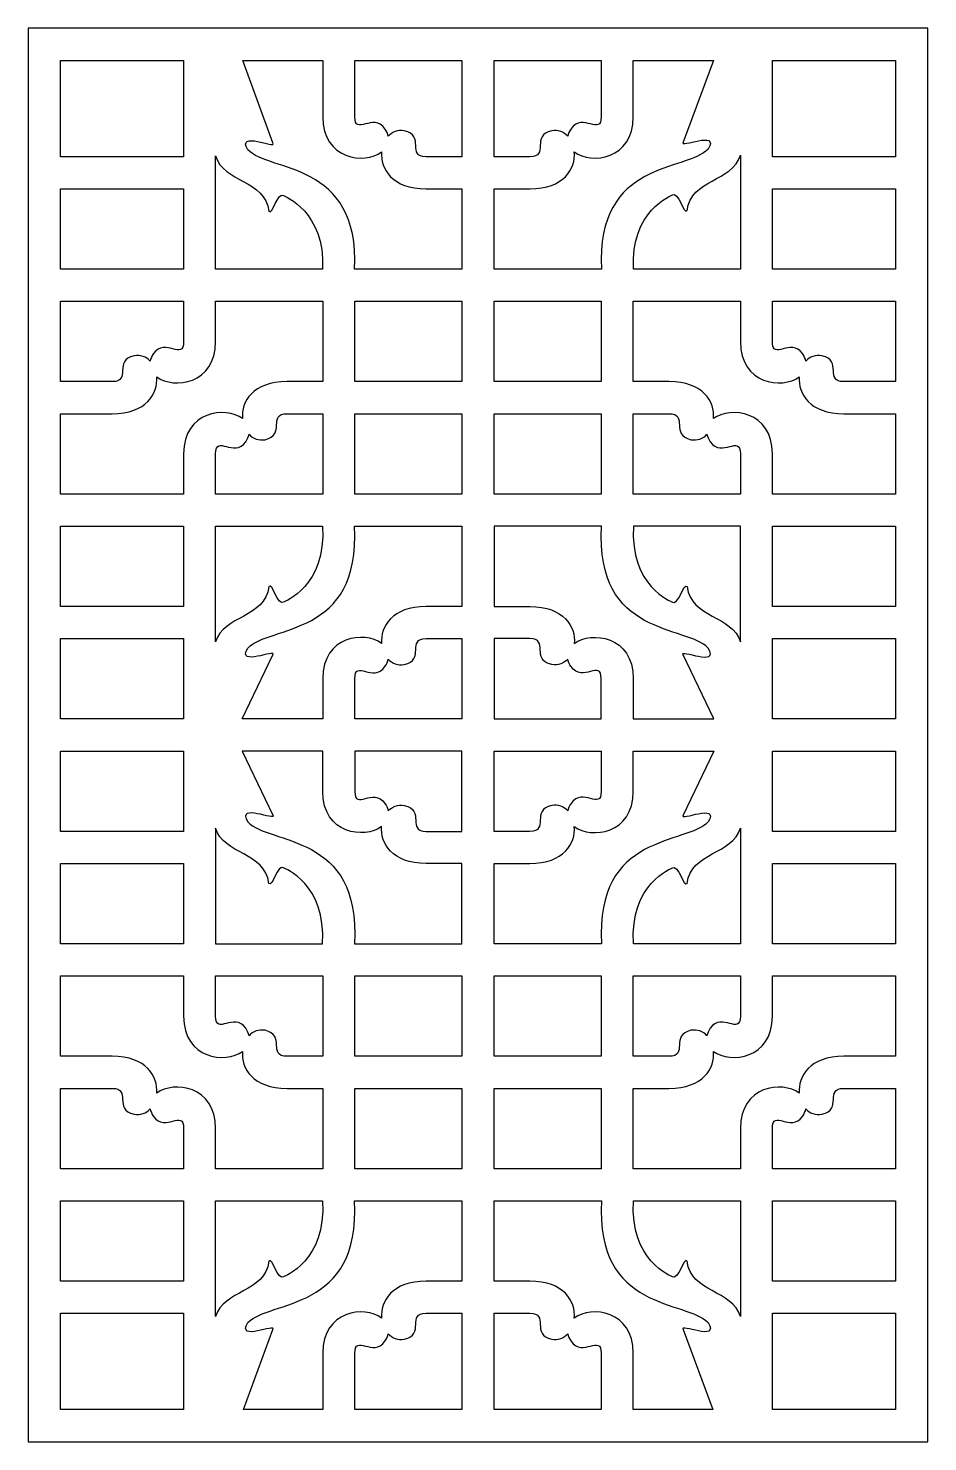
# Model space of a CAD drawing. Header units: centimetres. Extents: x -8.3 to -1.5, y -1.7 to 9.
import ezdxf

# ---------------------------------------------------------------- set-up
doc = ezdxf.new("R2010")
doc.units = ezdxf.units.CM
doc.header["$MEASUREMENT"] = 0
doc.layers.add('layer 1', color=7, linetype='Continuous')

msp = doc.modelspace()

# ---------------------------------------------------------------- linework, layer by layer
at = {"layer": 'layer 1', "color": 250, "lineweight": 30}
for points, knots in [([(-8.28051, 9.00076), (-8.28051, 9.00076), (-1.49954, 9.00076), (-1.49954, 9.00076), (-1.49954, 9.00076), (-1.49954, 9.00076), (-1.49954, -1.65505), (-1.49954, -1.65505), (-1.49954, -1.65505), (-1.49954, -1.65505), (-8.28051, -1.65505), (-8.28051, -1.65505), (-8.28051, -1.65505), (-8.28051, -1.65505), (-8.28051, 9.00076), (-8.28051, 9.00076)], [0, 0, 0, 0, 0.2, 0.2, 0.2, 0.2, 0.4, 0.4, 0.4, 0.4, 0.6, 0.6, 0.6, 0.6, 1, 1, 1, 1]), ([(-8.03833, 8.03205), (-8.03833, 8.03205), (-7.10999, 8.03205), (-7.10999, 8.03205), (-7.10999, 8.03205), (-7.10999, 8.03205), (-7.10999, 8.75859), (-7.10999, 8.75859), (-7.10999, 8.75859), (-7.10999, 8.75859), (-8.03833, 8.75859), (-8.03833, 8.75859), (-8.03833, 8.75859), (-8.03833, 8.75859), (-8.03833, 8.03205), (-8.03833, 8.03205)], [0, 0, 0, 0, 0.2, 0.2, 0.2, 0.2, 0.4, 0.4, 0.4, 0.4, 0.6, 0.6, 0.6, 0.6, 1, 1, 1, 1]), ([(-6.66418, 8.75859), (-6.66418, 8.75859), (-6.43572, 8.13623), (-6.43572, 8.13623), (-6.43572, 8.13623), (-6.4021, 8.08629), (-6.71781, 8.23248), (-6.62449, 8.08476), (-6.62449, 8.08476), (-6.4697, 7.91338), (-5.78207, 8.00526), (-5.81988, 7.18443), (-5.81988, 7.18443), (-5.81988, 7.18443), (-5.01113, 7.18443), (-5.01113, 7.18443), (-5.01113, 7.18443), (-5.01113, 7.18443), (-5.01113, 7.78987), (-5.01113, 7.78987), (-5.01113, 7.78987), (-5.01113, 7.78987), (-5.28023, 7.78987), (-5.28023, 7.78987), (-5.28023, 7.78987), (-5.53864, 7.79002), (-5.62729, 7.94263), (-5.61628, 8.06803), (-5.61628, 8.06803), (-5.74367, 7.97304), (-6.06037, 8.01039), (-6.06056, 8.3338), (-6.06056, 8.3338), (-6.06056, 8.3338), (-6.06056, 8.75859), (-6.06056, 8.75859), (-6.06056, 8.75859), (-6.06056, 8.75859), (-6.66418, 8.75859), (-6.66418, 8.75859)], [0, 0, 0, 0, 0.09090909, 0.09090909, 0.09090909, 0.09090909, 0.18181818, 0.18181818, 0.18181818, 0.18181818, 0.27272727, 0.27272727, 0.27272727, 0.27272727, 0.36363636, 0.36363636, 0.36363636, 0.36363636, 0.45454545, 0.45454545, 0.45454545, 0.45454545, 0.54545455, 0.54545455, 0.54545455, 0.54545455, 0.63636364, 0.63636364, 0.63636364, 0.63636364, 0.72727273, 0.72727273, 0.72727273, 0.72727273, 0.81818182, 0.81818182, 0.81818182, 0.81818182, 1, 1, 1, 1]), ([(-5.81838, 8.75859), (-5.81838, 8.61573), (-5.81838, 8.48149), (-5.81838, 8.3338), (-5.81838, 8.3338), (-5.8188, 8.18396), (-5.68097, 8.369), (-5.59133, 8.2432), (-5.59133, 8.2432), (-5.5785, 8.22352), (-5.57053, 8.20468), (-5.56674, 8.18689), (-5.56674, 8.18689), (-5.53669, 8.2192), (-5.49488, 8.23659), (-5.4457, 8.22743), (-5.4457, 8.22743), (-5.28535, 8.19249), (-5.43007, 8.03163), (-5.28023, 8.03205), (-5.28023, 8.03205), (-5.13107, 8.03205), (-5.11484, 8.03205), (-5.01113, 8.03205), (-5.01113, 8.03205), (-5.01113, 8.03205), (-5.01113, 8.75859), (-5.01113, 8.75859), (-5.01113, 8.75859), (-5.01113, 8.75859), (-5.81838, 8.75859), (-5.81838, 8.75859)], [0, 0, 0, 0, 0.11111111, 0.11111111, 0.11111111, 0.11111111, 0.22222222, 0.22222222, 0.22222222, 0.22222222, 0.33333333, 0.33333333, 0.33333333, 0.33333333, 0.44444444, 0.44444444, 0.44444444, 0.44444444, 0.55555556, 0.55555556, 0.55555556, 0.55555556, 0.66666667, 0.66666667, 0.66666667, 0.66666667, 0.77777778, 0.77777778, 0.77777778, 0.77777778, 1, 1, 1, 1]), ([(-4.76895, 8.75859), (-4.76895, 8.75859), (-4.76895, 8.03205), (-4.76895, 8.03205), (-4.76895, 8.03205), (-4.66526, 8.03205), (-4.64902, 8.03205), (-4.49986, 8.03205), (-4.49986, 8.03205), (-4.35001, 8.03163), (-4.49474, 8.19249), (-4.33438, 8.22743), (-4.33438, 8.22743), (-4.28521, 8.23659), (-4.2434, 8.2192), (-4.21334, 8.18689), (-4.21334, 8.18689), (-4.20956, 8.20468), (-4.20159, 8.22352), (-4.18876, 8.2432), (-4.18876, 8.2432), (-4.09911, 8.369), (-3.96128, 8.18396), (-3.9617, 8.3338), (-3.9617, 8.3338), (-3.9617, 8.47378), (-3.9617, 8.61712), (-3.9617, 8.75859), (-3.9617, 8.75859), (-3.9617, 8.75859), (-4.76895, 8.75859), (-4.76895, 8.75859)], [0, 0, 0, 0, 0.11111111, 0.11111111, 0.11111111, 0.11111111, 0.22222222, 0.22222222, 0.22222222, 0.22222222, 0.33333333, 0.33333333, 0.33333333, 0.33333333, 0.44444444, 0.44444444, 0.44444444, 0.44444444, 0.55555556, 0.55555556, 0.55555556, 0.55555556, 0.66666667, 0.66666667, 0.66666667, 0.66666667, 0.77777778, 0.77777778, 0.77777778, 0.77777778, 1, 1, 1, 1]), ([(-3.71953, 8.75859), (-3.71953, 8.75859), (-3.71953, 8.3338), (-3.71953, 8.3338), (-3.71953, 8.3338), (-3.71971, 8.01039), (-4.03642, 7.97304), (-4.16381, 8.06803), (-4.16381, 8.06803), (-4.1528, 7.94263), (-4.24145, 7.79002), (-4.49986, 7.78987), (-4.49986, 7.78987), (-4.49986, 7.78987), (-4.76895, 7.78987), (-4.76895, 7.78987), (-4.76895, 7.78987), (-4.76895, 7.78987), (-4.76895, 7.18443), (-4.76895, 7.18443), (-4.76895, 7.18443), (-4.76895, 7.18443), (-3.95992, 7.18443), (-3.95992, 7.18443), (-3.95992, 7.18443), (-4.00105, 8.01115), (-3.31073, 7.91852), (-3.1556, 8.09028), (-3.1556, 8.09028), (-3.06228, 8.238), (-3.37799, 8.09181), (-3.34437, 8.14175), (-3.34437, 8.14175), (-3.34437, 8.14175), (-3.11402, 8.75859), (-3.11402, 8.75859), (-3.11402, 8.75859), (-3.11402, 8.75859), (-3.71953, 8.75859), (-3.71953, 8.75859)], [0, 0, 0, 0, 0.09090909, 0.09090909, 0.09090909, 0.09090909, 0.18181818, 0.18181818, 0.18181818, 0.18181818, 0.27272727, 0.27272727, 0.27272727, 0.27272727, 0.36363636, 0.36363636, 0.36363636, 0.36363636, 0.45454545, 0.45454545, 0.45454545, 0.45454545, 0.54545455, 0.54545455, 0.54545455, 0.54545455, 0.63636364, 0.63636364, 0.63636364, 0.63636364, 0.72727273, 0.72727273, 0.72727273, 0.72727273, 0.81818182, 0.81818182, 0.81818182, 0.81818182, 1, 1, 1, 1]), ([(-2.6701, 8.75859), (-2.6701, 8.75859), (-2.6701, 8.03205), (-2.6701, 8.03205), (-2.6701, 8.03205), (-2.6701, 8.03205), (-1.74171, 8.03205), (-1.74171, 8.03205), (-1.74171, 8.03205), (-1.74171, 8.03205), (-1.74171, 8.75859), (-1.74171, 8.75859), (-1.74171, 8.75859), (-1.74171, 8.75859), (-2.6701, 8.75859), (-2.6701, 8.75859)], [0, 0, 0, 0, 0.2, 0.2, 0.2, 0.2, 0.4, 0.4, 0.4, 0.4, 0.6, 0.6, 0.6, 0.6, 1, 1, 1, 1]), ([(-6.86781, 8.03866), (-6.86781, 8.03866), (-6.86781, 7.18443), (-6.86781, 7.18443), (-6.86781, 7.18443), (-6.86781, 7.18443), (-6.0621, 7.18443), (-6.0621, 7.18443), (-6.0621, 7.18443), (-6.03889, 7.61823), (-6.35286, 7.7374), (-6.35582, 7.7394), (-6.35582, 7.7394), (-6.39824, 7.76949), (-6.44351, 7.58644), (-6.46642, 7.62103), (-6.46642, 7.62103), (-6.49307, 7.8594), (-6.81024, 7.83634), (-6.86781, 8.03866)], [0, 0, 0, 0, 0.16666667, 0.16666667, 0.16666667, 0.16666667, 0.33333333, 0.33333333, 0.33333333, 0.33333333, 0.5, 0.5, 0.5, 0.5, 0.66666667, 0.66666667, 0.66666667, 0.66666667, 1, 1, 1, 1]), ([(-3.71771, 7.18443), (-3.71771, 7.18443), (-2.91228, 7.18443), (-2.91228, 7.18443), (-2.91228, 7.18443), (-2.91228, 7.18443), (-2.91228, 8.04421), (-2.91228, 8.04421), (-2.91228, 8.04421), (-2.96983, 7.84186), (-3.28702, 7.86493), (-3.31366, 7.62655), (-3.31366, 7.62655), (-3.33658, 7.59196), (-3.38185, 7.77501), (-3.42427, 7.74492), (-3.42427, 7.74492), (-3.42724, 7.74292), (-3.7439, 7.62276), (-3.71771, 7.18443)], [0, 0, 0, 0, 0.16666667, 0.16666667, 0.16666667, 0.16666667, 0.33333333, 0.33333333, 0.33333333, 0.33333333, 0.5, 0.5, 0.5, 0.5, 0.66666667, 0.66666667, 0.66666667, 0.66666667, 1, 1, 1, 1]), ([(-8.03833, 7.18443), (-8.03833, 7.18443), (-7.10999, 7.18443), (-7.10999, 7.18443), (-7.10999, 7.18443), (-7.10999, 7.18443), (-7.10999, 7.78987), (-7.10999, 7.78987), (-7.10999, 7.78987), (-7.10999, 7.78987), (-8.03833, 7.78987), (-8.03833, 7.78987), (-8.03833, 7.78987), (-8.03833, 7.78987), (-8.03833, 7.18443), (-8.03833, 7.18443)], [0, 0, 0, 0, 0.2, 0.2, 0.2, 0.2, 0.4, 0.4, 0.4, 0.4, 0.6, 0.6, 0.6, 0.6, 1, 1, 1, 1]), ([(-1.74171, 7.78987), (-1.74171, 7.78987), (-2.6701, 7.78987), (-2.6701, 7.78987), (-2.6701, 7.78987), (-2.6701, 7.78987), (-2.6701, 7.18443), (-2.6701, 7.18443), (-2.6701, 7.18443), (-2.6701, 7.18443), (-1.74171, 7.18443), (-1.74171, 7.18443), (-1.74171, 7.18443), (-1.74171, 7.18443), (-1.74171, 7.78987), (-1.74171, 7.78987)], [0, 0, 0, 0, 0.2, 0.2, 0.2, 0.2, 0.4, 0.4, 0.4, 0.4, 0.6, 0.6, 0.6, 0.6, 1, 1, 1, 1]), ([(-8.03833, 5.48918), (-8.03833, 5.48918), (-7.10999, 5.48918), (-7.10999, 5.48918), (-7.10999, 5.48918), (-7.10999, 5.48918), (-7.10999, 5.79287), (-7.10999, 5.79287), (-7.10999, 5.79287), (-7.1098, 6.11629), (-6.7931, 6.15363), (-6.66571, 6.05864), (-6.66571, 6.05864), (-6.67671, 6.18405), (-6.58807, 6.33666), (-6.32966, 6.3368), (-6.32966, 6.3368), (-6.32966, 6.3368), (-6.06056, 6.3368), (-6.06056, 6.3368), (-6.06056, 6.3368), (-6.06056, 6.3368), (-6.06056, 6.94225), (-6.06056, 6.94225), (-6.06056, 6.94225), (-6.06056, 6.94225), (-6.86781, 6.94225), (-6.86781, 6.94225), (-6.86781, 6.94225), (-6.86781, 6.94225), (-6.86781, 6.63856), (-6.86781, 6.63856), (-6.86781, 6.63856), (-6.868, 6.31514), (-7.1847, 6.2778), (-7.31209, 6.37279), (-7.31209, 6.37279), (-7.30109, 6.24738), (-7.38973, 6.09477), (-7.64814, 6.09463), (-7.64814, 6.09463), (-7.64814, 6.09463), (-8.03833, 6.09463), (-8.03833, 6.09463), (-8.03833, 6.09463), (-8.03833, 6.09463), (-8.03833, 5.48918), (-8.03833, 5.48918)], [0, 0, 0, 0, 0.07692308, 0.07692308, 0.07692308, 0.07692308, 0.15384615, 0.15384615, 0.15384615, 0.15384615, 0.23076923, 0.23076923, 0.23076923, 0.23076923, 0.30769231, 0.30769231, 0.30769231, 0.30769231, 0.38461538, 0.38461538, 0.38461538, 0.38461538, 0.46153846, 0.46153846, 0.46153846, 0.46153846, 0.53846154, 0.53846154, 0.53846154, 0.53846154, 0.61538462, 0.61538462, 0.61538462, 0.61538462, 0.69230769, 0.69230769, 0.69230769, 0.69230769, 0.76923077, 0.76923077, 0.76923077, 0.76923077, 0.84615385, 0.84615385, 0.84615385, 0.84615385, 1, 1, 1, 1]), ([(-8.03833, 6.3368), (-7.90225, 6.3368), (-7.79968, 6.3368), (-7.64814, 6.3368), (-7.64814, 6.3368), (-7.4983, 6.33638), (-7.64302, 6.49725), (-7.48267, 6.53219), (-7.48267, 6.53219), (-7.43349, 6.54135), (-7.39168, 6.52396), (-7.36163, 6.49164), (-7.36163, 6.49164), (-7.35784, 6.50944), (-7.34987, 6.52828), (-7.33705, 6.54795), (-7.33705, 6.54795), (-7.2474, 6.67375), (-7.10957, 6.48872), (-7.10999, 6.63856), (-7.10999, 6.63856), (-7.10999, 6.79475), (-7.10999, 6.82049), (-7.10999, 6.94225), (-7.10999, 6.94225), (-7.10999, 6.94225), (-8.03833, 6.94225), (-8.03833, 6.94225), (-8.03833, 6.94225), (-8.03833, 6.94225), (-8.03833, 6.3368), (-8.03833, 6.3368)], [0, 0, 0, 0, 0.11111111, 0.11111111, 0.11111111, 0.11111111, 0.22222222, 0.22222222, 0.22222222, 0.22222222, 0.33333333, 0.33333333, 0.33333333, 0.33333333, 0.44444444, 0.44444444, 0.44444444, 0.44444444, 0.55555556, 0.55555556, 0.55555556, 0.55555556, 0.66666667, 0.66666667, 0.66666667, 0.66666667, 0.77777778, 0.77777778, 0.77777778, 0.77777778, 1, 1, 1, 1]), ([(-5.01113, 6.3368), (-5.01113, 6.3368), (-5.01113, 6.94225), (-5.01113, 6.94225), (-5.01113, 6.94225), (-5.01113, 6.94225), (-5.81838, 6.94225), (-5.81838, 6.94225), (-5.81838, 6.94225), (-5.81838, 6.94225), (-5.81838, 6.3368), (-5.81838, 6.3368), (-5.81838, 6.3368), (-5.81838, 6.3368), (-5.01113, 6.3368), (-5.01113, 6.3368)], [0, 0, 0, 0, 0.2, 0.2, 0.2, 0.2, 0.4, 0.4, 0.4, 0.4, 0.6, 0.6, 0.6, 0.6, 1, 1, 1, 1]), ([(-4.76895, 6.94225), (-4.76895, 6.94225), (-4.76895, 6.3368), (-4.76895, 6.3368), (-4.76895, 6.3368), (-4.76895, 6.3368), (-3.9617, 6.3368), (-3.9617, 6.3368), (-3.9617, 6.3368), (-3.9617, 6.3368), (-3.9617, 6.94225), (-3.9617, 6.94225), (-3.9617, 6.94225), (-3.9617, 6.94225), (-4.76895, 6.94225), (-4.76895, 6.94225)], [0, 0, 0, 0, 0.2, 0.2, 0.2, 0.2, 0.4, 0.4, 0.4, 0.4, 0.6, 0.6, 0.6, 0.6, 1, 1, 1, 1]), ([(-1.74171, 6.09463), (-1.74171, 6.09463), (-2.13194, 6.09463), (-2.13194, 6.09463), (-2.13194, 6.09463), (-2.39036, 6.09477), (-2.479, 6.24738), (-2.468, 6.37279), (-2.468, 6.37279), (-2.59539, 6.2778), (-2.91209, 6.31514), (-2.91228, 6.63856), (-2.91228, 6.63856), (-2.91228, 6.63856), (-2.91228, 6.94225), (-2.91228, 6.94225), (-2.91228, 6.94225), (-2.91228, 6.94225), (-3.71953, 6.94225), (-3.71953, 6.94225), (-3.71953, 6.94225), (-3.71953, 6.94225), (-3.71953, 6.3368), (-3.71953, 6.3368), (-3.71953, 6.3368), (-3.71953, 6.3368), (-3.45043, 6.3368), (-3.45043, 6.3368), (-3.45043, 6.3368), (-3.19202, 6.33666), (-3.10337, 6.18405), (-3.11438, 6.05864), (-3.11438, 6.05864), (-2.98699, 6.15363), (-2.67028, 6.11629), (-2.6701, 5.79287), (-2.6701, 5.79287), (-2.6701, 5.79287), (-2.6701, 5.48918), (-2.6701, 5.48918), (-2.6701, 5.48918), (-2.6701, 5.48918), (-1.74171, 5.48918), (-1.74171, 5.48918), (-1.74171, 5.48918), (-1.74171, 5.48918), (-1.74171, 6.09463), (-1.74171, 6.09463)], [0, 0, 0, 0, 0.07692308, 0.07692308, 0.07692308, 0.07692308, 0.15384615, 0.15384615, 0.15384615, 0.15384615, 0.23076923, 0.23076923, 0.23076923, 0.23076923, 0.30769231, 0.30769231, 0.30769231, 0.30769231, 0.38461538, 0.38461538, 0.38461538, 0.38461538, 0.46153846, 0.46153846, 0.46153846, 0.46153846, 0.53846154, 0.53846154, 0.53846154, 0.53846154, 0.61538462, 0.61538462, 0.61538462, 0.61538462, 0.69230769, 0.69230769, 0.69230769, 0.69230769, 0.76923077, 0.76923077, 0.76923077, 0.76923077, 0.84615385, 0.84615385, 0.84615385, 0.84615385, 1, 1, 1, 1]), ([(-1.74171, 6.94225), (-1.74171, 6.94225), (-2.6701, 6.94225), (-2.6701, 6.94225), (-2.6701, 6.94225), (-2.6701, 6.82049), (-2.6701, 6.79475), (-2.6701, 6.63856), (-2.6701, 6.63856), (-2.67052, 6.48872), (-2.53269, 6.67375), (-2.44304, 6.54795), (-2.44304, 6.54795), (-2.43022, 6.52828), (-2.42225, 6.50944), (-2.41846, 6.49164), (-2.41846, 6.49164), (-2.3884, 6.52396), (-2.34659, 6.54135), (-2.29742, 6.53219), (-2.29742, 6.53219), (-2.13707, 6.49725), (-2.28179, 6.33638), (-2.13194, 6.3368), (-2.13194, 6.3368), (-1.98039, 6.3368), (-1.87782, 6.3368), (-1.74171, 6.3368), (-1.74171, 6.3368), (-1.74171, 6.3368), (-1.74171, 6.94225), (-1.74171, 6.94225)], [0, 0, 0, 0, 0.11111111, 0.11111111, 0.11111111, 0.11111111, 0.22222222, 0.22222222, 0.22222222, 0.22222222, 0.33333333, 0.33333333, 0.33333333, 0.33333333, 0.44444444, 0.44444444, 0.44444444, 0.44444444, 0.55555556, 0.55555556, 0.55555556, 0.55555556, 0.66666667, 0.66666667, 0.66666667, 0.66666667, 0.77777778, 0.77777778, 0.77777778, 0.77777778, 1, 1, 1, 1]), ([(-6.86781, 5.48918), (-6.86781, 5.48918), (-6.06056, 5.48918), (-6.06056, 5.48918), (-6.06056, 5.48918), (-6.06056, 5.48918), (-6.06056, 6.09463), (-6.06056, 6.09463), (-6.06056, 6.09463), (-6.16428, 6.09463), (-6.18049, 6.09463), (-6.32966, 6.09463), (-6.32966, 6.09463), (-6.4795, 6.09505), (-6.33478, 5.93418), (-6.49513, 5.89925), (-6.49513, 5.89925), (-6.54431, 5.89009), (-6.58612, 5.90747), (-6.61617, 5.93979), (-6.61617, 5.93979), (-6.61996, 5.922), (-6.62793, 5.90315), (-6.64076, 5.88348), (-6.64076, 5.88348), (-6.7304, 5.75768), (-6.86823, 5.94272), (-6.86781, 5.79287), (-6.86781, 5.79287), (-6.86781, 5.63669), (-6.86781, 5.61094), (-6.86781, 5.48918)], [0, 0, 0, 0, 0.11111111, 0.11111111, 0.11111111, 0.11111111, 0.22222222, 0.22222222, 0.22222222, 0.22222222, 0.33333333, 0.33333333, 0.33333333, 0.33333333, 0.44444444, 0.44444444, 0.44444444, 0.44444444, 0.55555556, 0.55555556, 0.55555556, 0.55555556, 0.66666667, 0.66666667, 0.66666667, 0.66666667, 0.77777778, 0.77777778, 0.77777778, 0.77777778, 1, 1, 1, 1]), ([(-5.01113, 5.48918), (-5.01113, 5.48918), (-5.01113, 6.09463), (-5.01113, 6.09463), (-5.01113, 6.09463), (-5.01113, 6.09463), (-5.81838, 6.09463), (-5.81838, 6.09463), (-5.81838, 6.09463), (-5.81838, 6.09463), (-5.81838, 5.48918), (-5.81838, 5.48918), (-5.81838, 5.48918), (-5.81838, 5.48918), (-5.01113, 5.48918), (-5.01113, 5.48918)], [0, 0, 0, 0, 0.2, 0.2, 0.2, 0.2, 0.4, 0.4, 0.4, 0.4, 0.6, 0.6, 0.6, 0.6, 1, 1, 1, 1]), ([(-4.76895, 6.09463), (-4.76895, 6.09463), (-4.76895, 5.48918), (-4.76895, 5.48918), (-4.76895, 5.48918), (-4.76895, 5.48918), (-3.9617, 5.48918), (-3.9617, 5.48918), (-3.9617, 5.48918), (-3.9617, 5.48918), (-3.9617, 6.09463), (-3.9617, 6.09463), (-3.9617, 6.09463), (-3.9617, 6.09463), (-4.76895, 6.09463), (-4.76895, 6.09463)], [0, 0, 0, 0, 0.2, 0.2, 0.2, 0.2, 0.4, 0.4, 0.4, 0.4, 0.6, 0.6, 0.6, 0.6, 1, 1, 1, 1]), ([(-3.71953, 6.09463), (-3.71953, 6.09463), (-3.71953, 5.48918), (-3.71953, 5.48918), (-3.71953, 5.48918), (-3.71953, 5.48918), (-2.91228, 5.48918), (-2.91228, 5.48918), (-2.91228, 5.48918), (-2.91228, 5.61094), (-2.91228, 5.63669), (-2.91228, 5.79287), (-2.91228, 5.79287), (-2.91185, 5.94272), (-3.04968, 5.75768), (-3.13933, 5.88348), (-3.13933, 5.88348), (-3.15216, 5.90315), (-3.16013, 5.922), (-3.16392, 5.93979), (-3.16392, 5.93979), (-3.19397, 5.90747), (-3.23578, 5.89009), (-3.28496, 5.89925), (-3.28496, 5.89925), (-3.44531, 5.93418), (-3.30059, 6.09505), (-3.45043, 6.09463), (-3.45043, 6.09463), (-3.59959, 6.09463), (-3.61583, 6.09463), (-3.71953, 6.09463)], [0, 0, 0, 0, 0.11111111, 0.11111111, 0.11111111, 0.11111111, 0.22222222, 0.22222222, 0.22222222, 0.22222222, 0.33333333, 0.33333333, 0.33333333, 0.33333333, 0.44444444, 0.44444444, 0.44444444, 0.44444444, 0.55555556, 0.55555556, 0.55555556, 0.55555556, 0.66666667, 0.66666667, 0.66666667, 0.66666667, 0.77777778, 0.77777778, 0.77777778, 0.77777778, 1, 1, 1, 1]), ([(-8.03833, 4.64156), (-8.03833, 4.64156), (-7.10999, 4.64156), (-7.10999, 4.64156), (-7.10999, 4.64156), (-7.10999, 4.64156), (-7.10999, 5.24701), (-7.10999, 5.24701), (-7.10999, 5.24701), (-7.10999, 5.24701), (-8.03833, 5.24701), (-8.03833, 5.24701), (-8.03833, 5.24701), (-8.03833, 5.24701), (-8.03833, 4.64156), (-8.03833, 4.64156)], [0, 0, 0, 0, 0.2, 0.2, 0.2, 0.2, 0.4, 0.4, 0.4, 0.4, 0.6, 0.6, 0.6, 0.6, 1, 1, 1, 1]), ([(-6.86781, 4.37445), (-6.81026, 4.5768), (-6.49307, 4.55373), (-6.46642, 4.79211), (-6.46642, 4.79211), (-6.44351, 4.8267), (-6.39824, 4.64365), (-6.35582, 4.67374), (-6.35582, 4.67374), (-6.35282, 4.67576), (-6.03009, 4.79825), (-6.06326, 5.24701), (-6.06326, 5.24701), (-6.06326, 5.24701), (-6.86781, 5.24701), (-6.86781, 5.24701), (-6.86781, 5.24701), (-6.86781, 5.24701), (-6.86781, 4.37445), (-6.86781, 4.37445)], [0, 0, 0, 0, 0.16666667, 0.16666667, 0.16666667, 0.16666667, 0.33333333, 0.33333333, 0.33333333, 0.33333333, 0.5, 0.5, 0.5, 0.5, 0.66666667, 0.66666667, 0.66666667, 0.66666667, 1, 1, 1, 1]), ([(-5.82084, 5.24701), (-5.77194, 4.40654), (-6.46856, 4.50102), (-6.62449, 4.32838), (-6.62449, 4.32838), (-6.71781, 4.18066), (-6.4021, 4.32685), (-6.43572, 4.27691), (-6.43572, 4.27691), (-6.43572, 4.27691), (-6.66834, 3.79394), (-6.66834, 3.79394), (-6.66834, 3.79394), (-6.66834, 3.79394), (-6.06056, 3.79394), (-6.06056, 3.79394), (-6.06056, 3.79394), (-6.06056, 3.79394), (-6.06056, 4.09763), (-6.06056, 4.09763), (-6.06056, 4.09763), (-6.06037, 4.42105), (-5.74367, 4.45839), (-5.61628, 4.3634), (-5.61628, 4.3634), (-5.62729, 4.48881), (-5.53864, 4.64141), (-5.28023, 4.64156), (-5.28023, 4.64156), (-5.28023, 4.64156), (-5.01113, 4.64156), (-5.01113, 4.64156), (-5.01113, 4.64156), (-5.01113, 4.64156), (-5.01113, 5.24701), (-5.01113, 5.24701), (-5.01113, 5.24701), (-5.01113, 5.24701), (-5.82084, 5.24701), (-5.82084, 5.24701)], [0, 0, 0, 0, 0.09090909, 0.09090909, 0.09090909, 0.09090909, 0.18181818, 0.18181818, 0.18181818, 0.18181818, 0.27272727, 0.27272727, 0.27272727, 0.27272727, 0.36363636, 0.36363636, 0.36363636, 0.36363636, 0.45454545, 0.45454545, 0.45454545, 0.45454545, 0.54545455, 0.54545455, 0.54545455, 0.54545455, 0.63636364, 0.63636364, 0.63636364, 0.63636364, 0.72727273, 0.72727273, 0.72727273, 0.72727273, 0.81818182, 0.81818182, 0.81818182, 0.81818182, 1, 1, 1, 1]), ([(-3.95924, 5.24701), (-4.00815, 4.40654), (-3.31153, 4.50102), (-3.1556, 4.32838), (-3.1556, 4.32838), (-3.06228, 4.18066), (-3.37799, 4.32685), (-3.34437, 4.27691), (-3.34437, 4.27691), (-3.34437, 4.27691), (-3.11175, 3.79394), (-3.11175, 3.79394), (-3.11175, 3.79394), (-3.11175, 3.79394), (-3.71953, 3.79394), (-3.71953, 3.79394), (-3.71953, 3.79394), (-3.71953, 3.79394), (-3.71953, 4.09763), (-3.71953, 4.09763), (-3.71953, 4.09763), (-3.71971, 4.42105), (-4.03642, 4.45839), (-4.16381, 4.3634), (-4.16381, 4.3634), (-4.1528, 4.48881), (-4.24145, 4.64141), (-4.49986, 4.64156), (-4.49986, 4.64156), (-4.49986, 4.64156), (-4.76895, 4.64156), (-4.76895, 4.64156), (-4.76895, 4.64156), (-4.76895, 4.64156), (-4.76895, 5.24701), (-4.76895, 5.24701), (-4.76895, 5.24701), (-4.76895, 5.24701), (-3.95924, 5.24701), (-3.95924, 5.24701)], [0, 0, 0, 0, 0.09090909, 0.09090909, 0.09090909, 0.09090909, 0.18181818, 0.18181818, 0.18181818, 0.18181818, 0.27272727, 0.27272727, 0.27272727, 0.27272727, 0.36363636, 0.36363636, 0.36363636, 0.36363636, 0.45454545, 0.45454545, 0.45454545, 0.45454545, 0.54545455, 0.54545455, 0.54545455, 0.54545455, 0.63636364, 0.63636364, 0.63636364, 0.63636364, 0.72727273, 0.72727273, 0.72727273, 0.72727273, 0.81818182, 0.81818182, 0.81818182, 0.81818182, 1, 1, 1, 1]), ([(-2.91228, 4.37445), (-2.96983, 4.5768), (-3.28702, 4.55373), (-3.31366, 4.79211), (-3.31366, 4.79211), (-3.33658, 4.8267), (-3.38185, 4.64365), (-3.42427, 4.67374), (-3.42427, 4.67374), (-3.42727, 4.67576), (-3.75, 4.79825), (-3.71682, 5.24701), (-3.71682, 5.24701), (-3.71682, 5.24701), (-2.91228, 5.24701), (-2.91228, 5.24701), (-2.91228, 5.24701), (-2.91228, 5.24701), (-2.91228, 4.37445), (-2.91228, 4.37445)], [0, 0, 0, 0, 0.16666667, 0.16666667, 0.16666667, 0.16666667, 0.33333333, 0.33333333, 0.33333333, 0.33333333, 0.5, 0.5, 0.5, 0.5, 0.66666667, 0.66666667, 0.66666667, 0.66666667, 1, 1, 1, 1]), ([(-1.74171, 5.24701), (-1.74171, 5.24701), (-2.6701, 5.24701), (-2.6701, 5.24701), (-2.6701, 5.24701), (-2.6701, 5.24701), (-2.6701, 4.64156), (-2.6701, 4.64156), (-2.6701, 4.64156), (-2.6701, 4.64156), (-1.74171, 4.64156), (-1.74171, 4.64156), (-1.74171, 4.64156), (-1.74171, 4.64156), (-1.74171, 5.24701), (-1.74171, 5.24701)], [0, 0, 0, 0, 0.2, 0.2, 0.2, 0.2, 0.4, 0.4, 0.4, 0.4, 0.6, 0.6, 0.6, 0.6, 1, 1, 1, 1]), ([(-8.03833, 3.79394), (-8.03833, 3.79394), (-7.10999, 3.79394), (-7.10999, 3.79394), (-7.10999, 3.79394), (-7.10999, 3.79394), (-7.10999, 4.39938), (-7.10999, 4.39938), (-7.10999, 4.39938), (-7.10999, 4.39938), (-8.03833, 4.39938), (-8.03833, 4.39938), (-8.03833, 4.39938), (-8.03833, 4.39938), (-8.03833, 3.79394), (-8.03833, 3.79394)], [0, 0, 0, 0, 0.2, 0.2, 0.2, 0.2, 0.4, 0.4, 0.4, 0.4, 0.6, 0.6, 0.6, 0.6, 1, 1, 1, 1]), ([(-5.01113, 4.39938), (-5.11484, 4.39938), (-5.13107, 4.39938), (-5.28023, 4.39938), (-5.28023, 4.39938), (-5.43007, 4.3998), (-5.28535, 4.23894), (-5.4457, 4.204), (-5.4457, 4.204), (-5.49488, 4.19484), (-5.53669, 4.21223), (-5.56674, 4.24454), (-5.56674, 4.24454), (-5.57053, 4.22675), (-5.5785, 4.20791), (-5.59133, 4.18824), (-5.59133, 4.18824), (-5.68097, 4.06244), (-5.8188, 4.24747), (-5.81838, 4.09763), (-5.81838, 4.09763), (-5.81838, 3.94144), (-5.81838, 3.9157), (-5.81838, 3.79394), (-5.81838, 3.79394), (-5.81838, 3.79394), (-5.01113, 3.79394), (-5.01113, 3.79394), (-5.01113, 3.79394), (-5.01113, 3.79394), (-5.01113, 4.39938), (-5.01113, 4.39938)], [0, 0, 0, 0, 0.11111111, 0.11111111, 0.11111111, 0.11111111, 0.22222222, 0.22222222, 0.22222222, 0.22222222, 0.33333333, 0.33333333, 0.33333333, 0.33333333, 0.44444444, 0.44444444, 0.44444444, 0.44444444, 0.55555556, 0.55555556, 0.55555556, 0.55555556, 0.66666667, 0.66666667, 0.66666667, 0.66666667, 0.77777778, 0.77777778, 0.77777778, 0.77777778, 1, 1, 1, 1]), ([(-4.76895, 4.39938), (-4.66526, 4.39938), (-4.64902, 4.39938), (-4.49986, 4.39938), (-4.49986, 4.39938), (-4.35001, 4.3998), (-4.49474, 4.23894), (-4.33438, 4.204), (-4.33438, 4.204), (-4.28521, 4.19484), (-4.2434, 4.21223), (-4.21334, 4.24454), (-4.21334, 4.24454), (-4.20956, 4.22675), (-4.20159, 4.20791), (-4.18876, 4.18824), (-4.18876, 4.18824), (-4.09911, 4.06244), (-3.96128, 4.24747), (-3.9617, 4.09763), (-3.9617, 4.09763), (-3.9617, 3.94144), (-3.9617, 3.9157), (-3.9617, 3.79394), (-3.9617, 3.79394), (-3.9617, 3.79394), (-4.76895, 3.79394), (-4.76895, 3.79394), (-4.76895, 3.79394), (-4.76895, 3.79394), (-4.76895, 4.39938), (-4.76895, 4.39938)], [0, 0, 0, 0, 0.11111111, 0.11111111, 0.11111111, 0.11111111, 0.22222222, 0.22222222, 0.22222222, 0.22222222, 0.33333333, 0.33333333, 0.33333333, 0.33333333, 0.44444444, 0.44444444, 0.44444444, 0.44444444, 0.55555556, 0.55555556, 0.55555556, 0.55555556, 0.66666667, 0.66666667, 0.66666667, 0.66666667, 0.77777778, 0.77777778, 0.77777778, 0.77777778, 1, 1, 1, 1]), ([(-1.74171, 4.39938), (-1.74171, 4.39938), (-2.6701, 4.39938), (-2.6701, 4.39938), (-2.6701, 4.39938), (-2.6701, 4.39938), (-2.6701, 3.79394), (-2.6701, 3.79394), (-2.6701, 3.79394), (-2.6701, 3.79394), (-1.74171, 3.79394), (-1.74171, 3.79394), (-1.74171, 3.79394), (-1.74171, 3.79394), (-1.74171, 4.39938), (-1.74171, 4.39938)], [0, 0, 0, 0, 0.2, 0.2, 0.2, 0.2, 0.4, 0.4, 0.4, 0.4, 0.6, 0.6, 0.6, 0.6, 1, 1, 1, 1]), ([(-8.03833, 2.94632), (-8.03833, 2.94632), (-7.10999, 2.94632), (-7.10999, 2.94632), (-7.10999, 2.94632), (-7.10999, 2.94632), (-7.10999, 3.55176), (-7.10999, 3.55176), (-7.10999, 3.55176), (-7.10999, 3.55176), (-8.03833, 3.55176), (-8.03833, 3.55176), (-8.03833, 3.55176), (-8.03833, 3.55176), (-8.03833, 2.94632), (-8.03833, 2.94632)], [0, 0, 0, 0, 0.2, 0.2, 0.2, 0.2, 0.4, 0.4, 0.4, 0.4, 0.6, 0.6, 0.6, 0.6, 1, 1, 1, 1]), ([(-5.82084, 2.0987), (-5.77194, 2.93917), (-6.46856, 2.84468), (-6.62449, 3.01732), (-6.62449, 3.01732), (-6.71781, 3.16505), (-6.4021, 3.01885), (-6.43572, 3.06879), (-6.43572, 3.06879), (-6.43572, 3.06879), (-6.66834, 3.55176), (-6.66834, 3.55176), (-6.66834, 3.55176), (-6.66834, 3.55176), (-6.06056, 3.55176), (-6.06056, 3.55176), (-6.06056, 3.55176), (-6.06056, 3.55176), (-6.06056, 3.24807), (-6.06056, 3.24807), (-6.06056, 3.24807), (-6.06037, 2.92465), (-5.74367, 2.88731), (-5.61628, 2.9823), (-5.61628, 2.9823), (-5.62729, 2.8569), (-5.53864, 2.70429), (-5.28023, 2.70414), (-5.28023, 2.70414), (-5.28023, 2.70414), (-5.01113, 2.70414), (-5.01113, 2.70414), (-5.01113, 2.70414), (-5.01113, 2.70414), (-5.01113, 2.0987), (-5.01113, 2.0987), (-5.01113, 2.0987), (-5.01113, 2.0987), (-5.82084, 2.0987), (-5.82084, 2.0987)], [0, 0, 0, 0, 0.09090909, 0.09090909, 0.09090909, 0.09090909, 0.18181818, 0.18181818, 0.18181818, 0.18181818, 0.27272727, 0.27272727, 0.27272727, 0.27272727, 0.36363636, 0.36363636, 0.36363636, 0.36363636, 0.45454545, 0.45454545, 0.45454545, 0.45454545, 0.54545455, 0.54545455, 0.54545455, 0.54545455, 0.63636364, 0.63636364, 0.63636364, 0.63636364, 0.72727273, 0.72727273, 0.72727273, 0.72727273, 0.81818182, 0.81818182, 0.81818182, 0.81818182, 1, 1, 1, 1]), ([(-5.01113, 2.94632), (-5.11484, 2.94632), (-5.13107, 2.94632), (-5.28023, 2.94632), (-5.28023, 2.94632), (-5.43007, 2.9459), (-5.28535, 3.10676), (-5.4457, 3.1417), (-5.4457, 3.1417), (-5.49488, 3.15086), (-5.53669, 3.13347), (-5.56674, 3.10116), (-5.56674, 3.10116), (-5.57053, 3.11895), (-5.5785, 3.13779), (-5.59133, 3.15746), (-5.59133, 3.15746), (-5.68097, 3.28326), (-5.8188, 3.09823), (-5.81838, 3.24807), (-5.81838, 3.24807), (-5.81838, 3.40426), (-5.81838, 3.43001), (-5.81838, 3.55176), (-5.81838, 3.55176), (-5.81838, 3.55176), (-5.01113, 3.55176), (-5.01113, 3.55176), (-5.01113, 3.55176), (-5.01113, 3.55176), (-5.01113, 2.94632), (-5.01113, 2.94632)], [0, 0, 0, 0, 0.11111111, 0.11111111, 0.11111111, 0.11111111, 0.22222222, 0.22222222, 0.22222222, 0.22222222, 0.33333333, 0.33333333, 0.33333333, 0.33333333, 0.44444444, 0.44444444, 0.44444444, 0.44444444, 0.55555556, 0.55555556, 0.55555556, 0.55555556, 0.66666667, 0.66666667, 0.66666667, 0.66666667, 0.77777778, 0.77777778, 0.77777778, 0.77777778, 1, 1, 1, 1]), ([(-3.95924, 2.0987), (-4.00815, 2.93917), (-3.31153, 2.84468), (-3.1556, 3.01732), (-3.1556, 3.01732), (-3.06228, 3.16505), (-3.37799, 3.01885), (-3.34437, 3.06879), (-3.34437, 3.06879), (-3.34437, 3.06879), (-3.11175, 3.55176), (-3.11175, 3.55176), (-3.11175, 3.55176), (-3.11175, 3.55176), (-3.71953, 3.55176), (-3.71953, 3.55176), (-3.71953, 3.55176), (-3.71953, 3.55176), (-3.71953, 3.24807), (-3.71953, 3.24807), (-3.71953, 3.24807), (-3.71971, 2.92465), (-4.03642, 2.88731), (-4.16381, 2.9823), (-4.16381, 2.9823), (-4.1528, 2.8569), (-4.24145, 2.70429), (-4.49986, 2.70414), (-4.49986, 2.70414), (-4.49986, 2.70414), (-4.76895, 2.70414), (-4.76895, 2.70414), (-4.76895, 2.70414), (-4.76895, 2.70414), (-4.76895, 2.0987), (-4.76895, 2.0987), (-4.76895, 2.0987), (-4.76895, 2.0987), (-3.95924, 2.0987), (-3.95924, 2.0987)], [0, 0, 0, 0, 0.09090909, 0.09090909, 0.09090909, 0.09090909, 0.18181818, 0.18181818, 0.18181818, 0.18181818, 0.27272727, 0.27272727, 0.27272727, 0.27272727, 0.36363636, 0.36363636, 0.36363636, 0.36363636, 0.45454545, 0.45454545, 0.45454545, 0.45454545, 0.54545455, 0.54545455, 0.54545455, 0.54545455, 0.63636364, 0.63636364, 0.63636364, 0.63636364, 0.72727273, 0.72727273, 0.72727273, 0.72727273, 0.81818182, 0.81818182, 0.81818182, 0.81818182, 1, 1, 1, 1]), ([(-4.76895, 2.94632), (-4.66526, 2.94632), (-4.64902, 2.94632), (-4.49986, 2.94632), (-4.49986, 2.94632), (-4.35001, 2.9459), (-4.49474, 3.10676), (-4.33438, 3.1417), (-4.33438, 3.1417), (-4.28521, 3.15086), (-4.2434, 3.13347), (-4.21334, 3.10116), (-4.21334, 3.10116), (-4.20956, 3.11895), (-4.20159, 3.13779), (-4.18876, 3.15746), (-4.18876, 3.15746), (-4.09911, 3.28326), (-3.96128, 3.09823), (-3.9617, 3.24807), (-3.9617, 3.24807), (-3.9617, 3.40426), (-3.9617, 3.43001), (-3.9617, 3.55176), (-3.9617, 3.55176), (-3.9617, 3.55176), (-4.76895, 3.55176), (-4.76895, 3.55176), (-4.76895, 3.55176), (-4.76895, 3.55176), (-4.76895, 2.94632), (-4.76895, 2.94632)], [0, 0, 0, 0, 0.11111111, 0.11111111, 0.11111111, 0.11111111, 0.22222222, 0.22222222, 0.22222222, 0.22222222, 0.33333333, 0.33333333, 0.33333333, 0.33333333, 0.44444444, 0.44444444, 0.44444444, 0.44444444, 0.55555556, 0.55555556, 0.55555556, 0.55555556, 0.66666667, 0.66666667, 0.66666667, 0.66666667, 0.77777778, 0.77777778, 0.77777778, 0.77777778, 1, 1, 1, 1]), ([(-1.74171, 3.55176), (-1.74171, 3.55176), (-2.6701, 3.55176), (-2.6701, 3.55176), (-2.6701, 3.55176), (-2.6701, 3.55176), (-2.6701, 2.94632), (-2.6701, 2.94632), (-2.6701, 2.94632), (-2.6701, 2.94632), (-1.74171, 2.94632), (-1.74171, 2.94632), (-1.74171, 2.94632), (-1.74171, 2.94632), (-1.74171, 3.55176), (-1.74171, 3.55176)], [0, 0, 0, 0, 0.2, 0.2, 0.2, 0.2, 0.4, 0.4, 0.4, 0.4, 0.6, 0.6, 0.6, 0.6, 1, 1, 1, 1]), ([(-6.86781, 2.97126), (-6.81026, 2.76891), (-6.49307, 2.79198), (-6.46642, 2.55359), (-6.46642, 2.55359), (-6.44351, 2.519), (-6.39824, 2.70205), (-6.35582, 2.67196), (-6.35582, 2.67196), (-6.35282, 2.66994), (-6.03008, 2.54746), (-6.06326, 2.0987), (-6.06326, 2.0987), (-6.06326, 2.0987), (-6.86781, 2.0987), (-6.86781, 2.0987), (-6.86781, 2.0987), (-6.86781, 2.0987), (-6.86781, 2.97126), (-6.86781, 2.97126)], [0, 0, 0, 0, 0.16666667, 0.16666667, 0.16666667, 0.16666667, 0.33333333, 0.33333333, 0.33333333, 0.33333333, 0.5, 0.5, 0.5, 0.5, 0.66666667, 0.66666667, 0.66666667, 0.66666667, 1, 1, 1, 1]), ([(-2.91228, 2.97126), (-2.96983, 2.76891), (-3.28702, 2.79198), (-3.31366, 2.55359), (-3.31366, 2.55359), (-3.33658, 2.519), (-3.38185, 2.70205), (-3.42427, 2.67196), (-3.42427, 2.67196), (-3.42727, 2.66994), (-3.75, 2.54746), (-3.71682, 2.0987), (-3.71682, 2.0987), (-3.71682, 2.0987), (-2.91228, 2.0987), (-2.91228, 2.0987), (-2.91228, 2.0987), (-2.91228, 2.0987), (-2.91228, 2.97126), (-2.91228, 2.97126)], [0, 0, 0, 0, 0.16666667, 0.16666667, 0.16666667, 0.16666667, 0.33333333, 0.33333333, 0.33333333, 0.33333333, 0.5, 0.5, 0.5, 0.5, 0.66666667, 0.66666667, 0.66666667, 0.66666667, 1, 1, 1, 1]), ([(-8.03833, 2.0987), (-8.03833, 2.0987), (-7.10999, 2.0987), (-7.10999, 2.0987), (-7.10999, 2.0987), (-7.10999, 2.0987), (-7.10999, 2.70414), (-7.10999, 2.70414), (-7.10999, 2.70414), (-7.10999, 2.70414), (-8.03833, 2.70414), (-8.03833, 2.70414), (-8.03833, 2.70414), (-8.03833, 2.70414), (-8.03833, 2.0987), (-8.03833, 2.0987)], [0, 0, 0, 0, 0.2, 0.2, 0.2, 0.2, 0.4, 0.4, 0.4, 0.4, 0.6, 0.6, 0.6, 0.6, 1, 1, 1, 1]), ([(-1.74171, 2.70414), (-1.74171, 2.70414), (-2.6701, 2.70414), (-2.6701, 2.70414), (-2.6701, 2.70414), (-2.6701, 2.70414), (-2.6701, 2.0987), (-2.6701, 2.0987), (-2.6701, 2.0987), (-2.6701, 2.0987), (-1.74171, 2.0987), (-1.74171, 2.0987), (-1.74171, 2.0987), (-1.74171, 2.0987), (-1.74171, 2.70414), (-1.74171, 2.70414)], [0, 0, 0, 0, 0.2, 0.2, 0.2, 0.2, 0.4, 0.4, 0.4, 0.4, 0.6, 0.6, 0.6, 0.6, 1, 1, 1, 1]), ([(-8.03833, 1.25107), (-8.03833, 1.25107), (-7.64814, 1.25107), (-7.64814, 1.25107), (-7.64814, 1.25107), (-7.38973, 1.25093), (-7.30109, 1.09832), (-7.31209, 0.97291), (-7.31209, 0.97291), (-7.1847, 1.0679), (-6.868, 1.03056), (-6.86781, 0.70714), (-6.86781, 0.70714), (-6.86781, 0.70714), (-6.86781, 0.40345), (-6.86781, 0.40345), (-6.86781, 0.40345), (-6.86781, 0.40345), (-6.06056, 0.40345), (-6.06056, 0.40345), (-6.06056, 0.40345), (-6.06056, 0.40345), (-6.06056, 1.0089), (-6.06056, 1.0089), (-6.06056, 1.0089), (-6.06056, 1.0089), (-6.32966, 1.0089), (-6.32966, 1.0089), (-6.32966, 1.0089), (-6.58807, 1.00904), (-6.67671, 1.16165), (-6.66571, 1.28706), (-6.66571, 1.28706), (-6.7931, 1.19207), (-7.1098, 1.22941), (-7.10999, 1.55283), (-7.10999, 1.55283), (-7.10999, 1.55283), (-7.10999, 1.85652), (-7.10999, 1.85652), (-7.10999, 1.85652), (-7.10999, 1.85652), (-8.03833, 1.85652), (-8.03833, 1.85652), (-8.03833, 1.85652), (-8.03833, 1.85652), (-8.03833, 1.25107), (-8.03833, 1.25107)], [0, 0, 0, 0, 0.07692308, 0.07692308, 0.07692308, 0.07692308, 0.15384615, 0.15384615, 0.15384615, 0.15384615, 0.23076923, 0.23076923, 0.23076923, 0.23076923, 0.30769231, 0.30769231, 0.30769231, 0.30769231, 0.38461538, 0.38461538, 0.38461538, 0.38461538, 0.46153846, 0.46153846, 0.46153846, 0.46153846, 0.53846154, 0.53846154, 0.53846154, 0.53846154, 0.61538462, 0.61538462, 0.61538462, 0.61538462, 0.69230769, 0.69230769, 0.69230769, 0.69230769, 0.76923077, 0.76923077, 0.76923077, 0.76923077, 0.84615385, 0.84615385, 0.84615385, 0.84615385, 1, 1, 1, 1]), ([(-6.06056, 1.25107), (-6.06056, 1.25107), (-6.06056, 1.85652), (-6.06056, 1.85652), (-6.06056, 1.85652), (-6.06056, 1.85652), (-6.86781, 1.85652), (-6.86781, 1.85652), (-6.86781, 1.85652), (-6.86781, 1.73476), (-6.86781, 1.70901), (-6.86781, 1.55283), (-6.86781, 1.55283), (-6.86823, 1.40298), (-6.7304, 1.58802), (-6.64076, 1.46222), (-6.64076, 1.46222), (-6.62793, 1.44255), (-6.61996, 1.42371), (-6.61617, 1.40591), (-6.61617, 1.40591), (-6.58612, 1.43823), (-6.54431, 1.45561), (-6.49513, 1.44646), (-6.49513, 1.44646), (-6.33478, 1.41152), (-6.4795, 1.25065), (-6.32966, 1.25107), (-6.32966, 1.25107), (-6.1805, 1.25107), (-6.16426, 1.25107), (-6.06056, 1.25107)], [0, 0, 0, 0, 0.11111111, 0.11111111, 0.11111111, 0.11111111, 0.22222222, 0.22222222, 0.22222222, 0.22222222, 0.33333333, 0.33333333, 0.33333333, 0.33333333, 0.44444444, 0.44444444, 0.44444444, 0.44444444, 0.55555556, 0.55555556, 0.55555556, 0.55555556, 0.66666667, 0.66666667, 0.66666667, 0.66666667, 0.77777778, 0.77777778, 0.77777778, 0.77777778, 1, 1, 1, 1]), ([(-5.81838, 1.25107), (-5.81838, 1.25107), (-5.01113, 1.25107), (-5.01113, 1.25107), (-5.01113, 1.25107), (-5.01113, 1.25107), (-5.01113, 1.85652), (-5.01113, 1.85652), (-5.01113, 1.85652), (-5.01113, 1.85652), (-5.81838, 1.85652), (-5.81838, 1.85652), (-5.81838, 1.85652), (-5.81838, 1.85652), (-5.81838, 1.25107), (-5.81838, 1.25107)], [0, 0, 0, 0, 0.2, 0.2, 0.2, 0.2, 0.4, 0.4, 0.4, 0.4, 0.6, 0.6, 0.6, 0.6, 1, 1, 1, 1]), ([(-4.76895, 1.25107), (-4.76895, 1.25107), (-3.9617, 1.25107), (-3.9617, 1.25107), (-3.9617, 1.25107), (-3.9617, 1.25107), (-3.9617, 1.85652), (-3.9617, 1.85652), (-3.9617, 1.85652), (-3.9617, 1.85652), (-4.76895, 1.85652), (-4.76895, 1.85652), (-4.76895, 1.85652), (-4.76895, 1.85652), (-4.76895, 1.25107), (-4.76895, 1.25107)], [0, 0, 0, 0, 0.2, 0.2, 0.2, 0.2, 0.4, 0.4, 0.4, 0.4, 0.6, 0.6, 0.6, 0.6, 1, 1, 1, 1]), ([(-1.74171, 1.85652), (-1.74171, 1.85652), (-2.6701, 1.85652), (-2.6701, 1.85652), (-2.6701, 1.85652), (-2.6701, 1.85652), (-2.6701, 1.55283), (-2.6701, 1.55283), (-2.6701, 1.55283), (-2.67028, 1.22941), (-2.98699, 1.19207), (-3.11438, 1.28706), (-3.11438, 1.28706), (-3.10337, 1.16165), (-3.19202, 1.00904), (-3.45043, 1.0089), (-3.45043, 1.0089), (-3.45043, 1.0089), (-3.71953, 1.0089), (-3.71953, 1.0089), (-3.71953, 1.0089), (-3.71953, 1.0089), (-3.71953, 0.40345), (-3.71953, 0.40345), (-3.71953, 0.40345), (-3.71953, 0.40345), (-2.91228, 0.40345), (-2.91228, 0.40345), (-2.91228, 0.40345), (-2.91228, 0.40345), (-2.91228, 0.70714), (-2.91228, 0.70714), (-2.91228, 0.70714), (-2.91209, 1.03056), (-2.59539, 1.0679), (-2.468, 0.97291), (-2.468, 0.97291), (-2.479, 1.09832), (-2.39036, 1.25093), (-2.13194, 1.25107), (-2.13194, 1.25107), (-2.13194, 1.25107), (-1.74171, 1.25107), (-1.74171, 1.25107), (-1.74171, 1.25107), (-1.74171, 1.25107), (-1.74171, 1.85652), (-1.74171, 1.85652)], [0, 0, 0, 0, 0.07692308, 0.07692308, 0.07692308, 0.07692308, 0.15384615, 0.15384615, 0.15384615, 0.15384615, 0.23076923, 0.23076923, 0.23076923, 0.23076923, 0.30769231, 0.30769231, 0.30769231, 0.30769231, 0.38461538, 0.38461538, 0.38461538, 0.38461538, 0.46153846, 0.46153846, 0.46153846, 0.46153846, 0.53846154, 0.53846154, 0.53846154, 0.53846154, 0.61538462, 0.61538462, 0.61538462, 0.61538462, 0.69230769, 0.69230769, 0.69230769, 0.69230769, 0.76923077, 0.76923077, 0.76923077, 0.76923077, 0.84615385, 0.84615385, 0.84615385, 0.84615385, 1, 1, 1, 1]), ([(-2.91228, 1.85652), (-2.91228, 1.85652), (-3.71953, 1.85652), (-3.71953, 1.85652), (-3.71953, 1.85652), (-3.71953, 1.85652), (-3.71953, 1.25107), (-3.71953, 1.25107), (-3.71953, 1.25107), (-3.61583, 1.25107), (-3.59959, 1.25107), (-3.45043, 1.25107), (-3.45043, 1.25107), (-3.30059, 1.25065), (-3.44531, 1.41152), (-3.28496, 1.44646), (-3.28496, 1.44646), (-3.23578, 1.45561), (-3.19397, 1.43823), (-3.16392, 1.40591), (-3.16392, 1.40591), (-3.16013, 1.42371), (-3.15216, 1.44255), (-3.13933, 1.46222), (-3.13933, 1.46222), (-3.04968, 1.58802), (-2.91185, 1.40298), (-2.91228, 1.55283), (-2.91228, 1.55283), (-2.91228, 1.70901), (-2.91228, 1.73476), (-2.91228, 1.85652)], [0, 0, 0, 0, 0.11111111, 0.11111111, 0.11111111, 0.11111111, 0.22222222, 0.22222222, 0.22222222, 0.22222222, 0.33333333, 0.33333333, 0.33333333, 0.33333333, 0.44444444, 0.44444444, 0.44444444, 0.44444444, 0.55555556, 0.55555556, 0.55555556, 0.55555556, 0.66666667, 0.66666667, 0.66666667, 0.66666667, 0.77777778, 0.77777778, 0.77777778, 0.77777778, 1, 1, 1, 1]), ([(-8.03833, 0.40345), (-8.03833, 0.40345), (-7.10999, 0.40345), (-7.10999, 0.40345), (-7.10999, 0.40345), (-7.10999, 0.52521), (-7.10999, 0.55095), (-7.10999, 0.70714), (-7.10999, 0.70714), (-7.10957, 0.85699), (-7.2474, 0.67195), (-7.33705, 0.79775), (-7.33705, 0.79775), (-7.34987, 0.81742), (-7.35784, 0.83626), (-7.36163, 0.85406), (-7.36163, 0.85406), (-7.39168, 0.82174), (-7.43349, 0.80436), (-7.48267, 0.81351), (-7.48267, 0.81351), (-7.64302, 0.84845), (-7.4983, 1.00932), (-7.64814, 1.0089), (-7.64814, 1.0089), (-7.79968, 1.0089), (-7.90225, 1.0089), (-8.03833, 1.0089), (-8.03833, 1.0089), (-8.03833, 1.0089), (-8.03833, 0.40345), (-8.03833, 0.40345)], [0, 0, 0, 0, 0.11111111, 0.11111111, 0.11111111, 0.11111111, 0.22222222, 0.22222222, 0.22222222, 0.22222222, 0.33333333, 0.33333333, 0.33333333, 0.33333333, 0.44444444, 0.44444444, 0.44444444, 0.44444444, 0.55555556, 0.55555556, 0.55555556, 0.55555556, 0.66666667, 0.66666667, 0.66666667, 0.66666667, 0.77777778, 0.77777778, 0.77777778, 0.77777778, 1, 1, 1, 1]), ([(-5.01113, 1.0089), (-5.01113, 1.0089), (-5.81838, 1.0089), (-5.81838, 1.0089), (-5.81838, 1.0089), (-5.81838, 1.0089), (-5.81838, 0.40345), (-5.81838, 0.40345), (-5.81838, 0.40345), (-5.81838, 0.40345), (-5.01113, 0.40345), (-5.01113, 0.40345), (-5.01113, 0.40345), (-5.01113, 0.40345), (-5.01113, 1.0089), (-5.01113, 1.0089)], [0, 0, 0, 0, 0.2, 0.2, 0.2, 0.2, 0.4, 0.4, 0.4, 0.4, 0.6, 0.6, 0.6, 0.6, 1, 1, 1, 1]), ([(-3.9617, 1.0089), (-3.9617, 1.0089), (-4.76895, 1.0089), (-4.76895, 1.0089), (-4.76895, 1.0089), (-4.76895, 1.0089), (-4.76895, 0.40345), (-4.76895, 0.40345), (-4.76895, 0.40345), (-4.76895, 0.40345), (-3.9617, 0.40345), (-3.9617, 0.40345), (-3.9617, 0.40345), (-3.9617, 0.40345), (-3.9617, 1.0089), (-3.9617, 1.0089)], [0, 0, 0, 0, 0.2, 0.2, 0.2, 0.2, 0.4, 0.4, 0.4, 0.4, 0.6, 0.6, 0.6, 0.6, 1, 1, 1, 1]), ([(-1.74171, 1.0089), (-1.87782, 1.0089), (-1.98039, 1.0089), (-2.13194, 1.0089), (-2.13194, 1.0089), (-2.28179, 1.00932), (-2.13707, 0.84845), (-2.29742, 0.81351), (-2.29742, 0.81351), (-2.34659, 0.80436), (-2.3884, 0.82174), (-2.41846, 0.85406), (-2.41846, 0.85406), (-2.42225, 0.83626), (-2.43022, 0.81742), (-2.44304, 0.79775), (-2.44304, 0.79775), (-2.53269, 0.67195), (-2.67052, 0.85699), (-2.6701, 0.70714), (-2.6701, 0.70714), (-2.6701, 0.55095), (-2.6701, 0.52521), (-2.6701, 0.40345), (-2.6701, 0.40345), (-2.6701, 0.40345), (-1.74171, 0.40345), (-1.74171, 0.40345), (-1.74171, 0.40345), (-1.74171, 0.40345), (-1.74171, 1.0089), (-1.74171, 1.0089)], [0, 0, 0, 0, 0.11111111, 0.11111111, 0.11111111, 0.11111111, 0.22222222, 0.22222222, 0.22222222, 0.22222222, 0.33333333, 0.33333333, 0.33333333, 0.33333333, 0.44444444, 0.44444444, 0.44444444, 0.44444444, 0.55555556, 0.55555556, 0.55555556, 0.55555556, 0.66666667, 0.66666667, 0.66666667, 0.66666667, 0.77777778, 0.77777778, 0.77777778, 0.77777778, 1, 1, 1, 1]), ([(-8.03833, -0.44417), (-8.03833, -0.44417), (-7.10999, -0.44417), (-7.10999, -0.44417), (-7.10999, -0.44417), (-7.10999, -0.44417), (-7.10999, 0.16127), (-7.10999, 0.16127), (-7.10999, 0.16127), (-7.10999, 0.16127), (-8.03833, 0.16127), (-8.03833, 0.16127), (-8.03833, 0.16127), (-8.03833, 0.16127), (-8.03833, -0.44417), (-8.03833, -0.44417)], [0, 0, 0, 0, 0.2, 0.2, 0.2, 0.2, 0.4, 0.4, 0.4, 0.4, 0.6, 0.6, 0.6, 0.6, 1, 1, 1, 1]), ([(-6.06326, 0.16127), (-6.06326, 0.16127), (-6.86781, 0.16127), (-6.86781, 0.16127), (-6.86781, 0.16127), (-6.86781, 0.16127), (-6.86781, -0.71128), (-6.86781, -0.71128), (-6.86781, -0.71128), (-6.81026, -0.50893), (-6.49307, -0.53201), (-6.46642, -0.29362), (-6.46642, -0.29362), (-6.44351, -0.25903), (-6.39824, -0.44208), (-6.35582, -0.41199), (-6.35582, -0.41199), (-6.35282, -0.40997), (-6.03009, -0.28749), (-6.06326, 0.16127)], [0, 0, 0, 0, 0.16666667, 0.16666667, 0.16666667, 0.16666667, 0.33333333, 0.33333333, 0.33333333, 0.33333333, 0.5, 0.5, 0.5, 0.5, 0.66666667, 0.66666667, 0.66666667, 0.66666667, 1, 1, 1, 1]), ([(-6.06056, -1.41288), (-6.06056, -1.41288), (-6.06056, -0.9881), (-6.06056, -0.9881), (-6.06056, -0.9881), (-6.06037, -0.66469), (-5.74367, -0.62734), (-5.61628, -0.72233), (-5.61628, -0.72233), (-5.62729, -0.59693), (-5.53864, -0.44432), (-5.28023, -0.44417), (-5.28023, -0.44417), (-5.28023, -0.44417), (-5.01113, -0.44417), (-5.01113, -0.44417), (-5.01113, -0.44417), (-5.01113, -0.44417), (-5.01113, 0.16127), (-5.01113, 0.16127), (-5.01113, 0.16127), (-5.01113, 0.16127), (-5.82084, 0.16127), (-5.82084, 0.16127), (-5.82084, 0.16127), (-5.77194, -0.67919), (-6.46856, -0.58471), (-6.62449, -0.75735), (-6.62449, -0.75735), (-6.71781, -0.90508), (-6.4021, -0.75888), (-6.43572, -0.80882), (-6.43572, -0.80882), (-6.43572, -0.80882), (-6.65746, -1.41288), (-6.65746, -1.41288), (-6.65746, -1.41288), (-6.65746, -1.41288), (-6.06056, -1.41288), (-6.06056, -1.41288)], [0, 0, 0, 0, 0.09090909, 0.09090909, 0.09090909, 0.09090909, 0.18181818, 0.18181818, 0.18181818, 0.18181818, 0.27272727, 0.27272727, 0.27272727, 0.27272727, 0.36363636, 0.36363636, 0.36363636, 0.36363636, 0.45454545, 0.45454545, 0.45454545, 0.45454545, 0.54545455, 0.54545455, 0.54545455, 0.54545455, 0.63636364, 0.63636364, 0.63636364, 0.63636364, 0.72727273, 0.72727273, 0.72727273, 0.72727273, 0.81818182, 0.81818182, 0.81818182, 0.81818182, 1, 1, 1, 1]), ([(-3.1188, -1.41288), (-3.1188, -1.41288), (-3.34437, -0.80882), (-3.34437, -0.80882), (-3.34437, -0.80882), (-3.37799, -0.75888), (-3.06228, -0.90508), (-3.1556, -0.75735), (-3.1556, -0.75735), (-3.31153, -0.58471), (-4.00815, -0.67919), (-3.95924, 0.16127), (-3.95924, 0.16127), (-3.95924, 0.16127), (-4.76895, 0.16127), (-4.76895, 0.16127), (-4.76895, 0.16127), (-4.76895, 0.16127), (-4.76895, -0.44417), (-4.76895, -0.44417), (-4.76895, -0.44417), (-4.76895, -0.44417), (-4.49986, -0.44417), (-4.49986, -0.44417), (-4.49986, -0.44417), (-4.24145, -0.44432), (-4.1528, -0.59693), (-4.16381, -0.72233), (-4.16381, -0.72233), (-4.03642, -0.62734), (-3.71971, -0.66469), (-3.71953, -0.9881), (-3.71953, -0.9881), (-3.71953, -0.9881), (-3.71953, -1.41288), (-3.71953, -1.41288), (-3.71953, -1.41288), (-3.71953, -1.41288), (-3.1188, -1.41288), (-3.1188, -1.41288)], [0, 0, 0, 0, 0.09090909, 0.09090909, 0.09090909, 0.09090909, 0.18181818, 0.18181818, 0.18181818, 0.18181818, 0.27272727, 0.27272727, 0.27272727, 0.27272727, 0.36363636, 0.36363636, 0.36363636, 0.36363636, 0.45454545, 0.45454545, 0.45454545, 0.45454545, 0.54545455, 0.54545455, 0.54545455, 0.54545455, 0.63636364, 0.63636364, 0.63636364, 0.63636364, 0.72727273, 0.72727273, 0.72727273, 0.72727273, 0.81818182, 0.81818182, 0.81818182, 0.81818182, 1, 1, 1, 1]), ([(-2.91228, -0.71128), (-2.91228, -0.71128), (-2.91228, 0.16127), (-2.91228, 0.16127), (-2.91228, 0.16127), (-2.91228, 0.16127), (-3.71682, 0.16127), (-3.71682, 0.16127), (-3.71682, 0.16127), (-3.75, -0.28749), (-3.42727, -0.40997), (-3.42427, -0.41199), (-3.42427, -0.41199), (-3.38185, -0.44208), (-3.33658, -0.25903), (-3.31366, -0.29362), (-3.31366, -0.29362), (-3.28702, -0.53201), (-2.96983, -0.50893), (-2.91228, -0.71128)], [0, 0, 0, 0, 0.16666667, 0.16666667, 0.16666667, 0.16666667, 0.33333333, 0.33333333, 0.33333333, 0.33333333, 0.5, 0.5, 0.5, 0.5, 0.66666667, 0.66666667, 0.66666667, 0.66666667, 1, 1, 1, 1]), ([(-1.74171, 0.16127), (-1.74171, 0.16127), (-2.6701, 0.16127), (-2.6701, 0.16127), (-2.6701, 0.16127), (-2.6701, 0.16127), (-2.6701, -0.44417), (-2.6701, -0.44417), (-2.6701, -0.44417), (-2.6701, -0.44417), (-1.74171, -0.44417), (-1.74171, -0.44417), (-1.74171, -0.44417), (-1.74171, -0.44417), (-1.74171, 0.16127), (-1.74171, 0.16127)], [0, 0, 0, 0, 0.2, 0.2, 0.2, 0.2, 0.4, 0.4, 0.4, 0.4, 0.6, 0.6, 0.6, 0.6, 1, 1, 1, 1]), ([(-7.10999, -1.41288), (-7.10999, -1.41288), (-7.10999, -0.68635), (-7.10999, -0.68635), (-7.10999, -0.68635), (-7.10999, -0.68635), (-8.03833, -0.68635), (-8.03833, -0.68635), (-8.03833, -0.68635), (-8.03833, -0.68635), (-8.03833, -1.41288), (-8.03833, -1.41288), (-8.03833, -1.41288), (-8.03833, -1.41288), (-7.10999, -1.41288), (-7.10999, -1.41288)], [0, 0, 0, 0, 0.2, 0.2, 0.2, 0.2, 0.4, 0.4, 0.4, 0.4, 0.6, 0.6, 0.6, 0.6, 1, 1, 1, 1]), ([(-5.01113, -1.41288), (-5.01113, -1.41288), (-5.01113, -0.68635), (-5.01113, -0.68635), (-5.01113, -0.68635), (-5.11484, -0.68635), (-5.13107, -0.68635), (-5.28023, -0.68635), (-5.28023, -0.68635), (-5.43007, -0.68593), (-5.28535, -0.84679), (-5.4457, -0.88173), (-5.4457, -0.88173), (-5.49488, -0.89089), (-5.53669, -0.8735), (-5.56674, -0.84119), (-5.56674, -0.84119), (-5.57053, -0.85898), (-5.5785, -0.87782), (-5.59133, -0.8975), (-5.59133, -0.8975), (-5.68097, -1.02329), (-5.8188, -0.83826), (-5.81838, -0.9881), (-5.81838, -0.9881), (-5.81838, -1.13579), (-5.81838, -1.27002), (-5.81838, -1.41288), (-5.81838, -1.41288), (-5.81838, -1.41288), (-5.01113, -1.41288), (-5.01113, -1.41288)], [0, 0, 0, 0, 0.11111111, 0.11111111, 0.11111111, 0.11111111, 0.22222222, 0.22222222, 0.22222222, 0.22222222, 0.33333333, 0.33333333, 0.33333333, 0.33333333, 0.44444444, 0.44444444, 0.44444444, 0.44444444, 0.55555556, 0.55555556, 0.55555556, 0.55555556, 0.66666667, 0.66666667, 0.66666667, 0.66666667, 0.77777778, 0.77777778, 0.77777778, 0.77777778, 1, 1, 1, 1]), ([(-3.9617, -1.41288), (-3.9617, -1.27002), (-3.9617, -1.13579), (-3.9617, -0.9881), (-3.9617, -0.9881), (-3.96128, -0.83826), (-4.09911, -1.02329), (-4.18876, -0.8975), (-4.18876, -0.8975), (-4.20159, -0.87782), (-4.20956, -0.85898), (-4.21334, -0.84119), (-4.21334, -0.84119), (-4.2434, -0.8735), (-4.28521, -0.89089), (-4.33438, -0.88173), (-4.33438, -0.88173), (-4.49474, -0.84679), (-4.35001, -0.68593), (-4.49986, -0.68635), (-4.49986, -0.68635), (-4.64902, -0.68635), (-4.66526, -0.68635), (-4.76895, -0.68635), (-4.76895, -0.68635), (-4.76895, -0.68635), (-4.76895, -1.41288), (-4.76895, -1.41288), (-4.76895, -1.41288), (-4.76895, -1.41288), (-3.9617, -1.41288), (-3.9617, -1.41288)], [0, 0, 0, 0, 0.11111111, 0.11111111, 0.11111111, 0.11111111, 0.22222222, 0.22222222, 0.22222222, 0.22222222, 0.33333333, 0.33333333, 0.33333333, 0.33333333, 0.44444444, 0.44444444, 0.44444444, 0.44444444, 0.55555556, 0.55555556, 0.55555556, 0.55555556, 0.66666667, 0.66666667, 0.66666667, 0.66666667, 0.77777778, 0.77777778, 0.77777778, 0.77777778, 1, 1, 1, 1]), ([(-1.74171, -0.68635), (-1.74171, -0.68635), (-2.6701, -0.68635), (-2.6701, -0.68635), (-2.6701, -0.68635), (-2.6701, -0.68635), (-2.6701, -1.41288), (-2.6701, -1.41288), (-2.6701, -1.41288), (-2.6701, -1.41288), (-1.74171, -1.41288), (-1.74171, -1.41288), (-1.74171, -1.41288), (-1.74171, -1.41288), (-1.74171, -0.68635), (-1.74171, -0.68635)], [0, 0, 0, 0, 0.2, 0.2, 0.2, 0.2, 0.4, 0.4, 0.4, 0.4, 0.6, 0.6, 0.6, 0.6, 1, 1, 1, 1])]:
    msp.add_open_spline(points, degree=3, knots=knots, dxfattribs=at)

doc.saveas('drawing.dxf')
